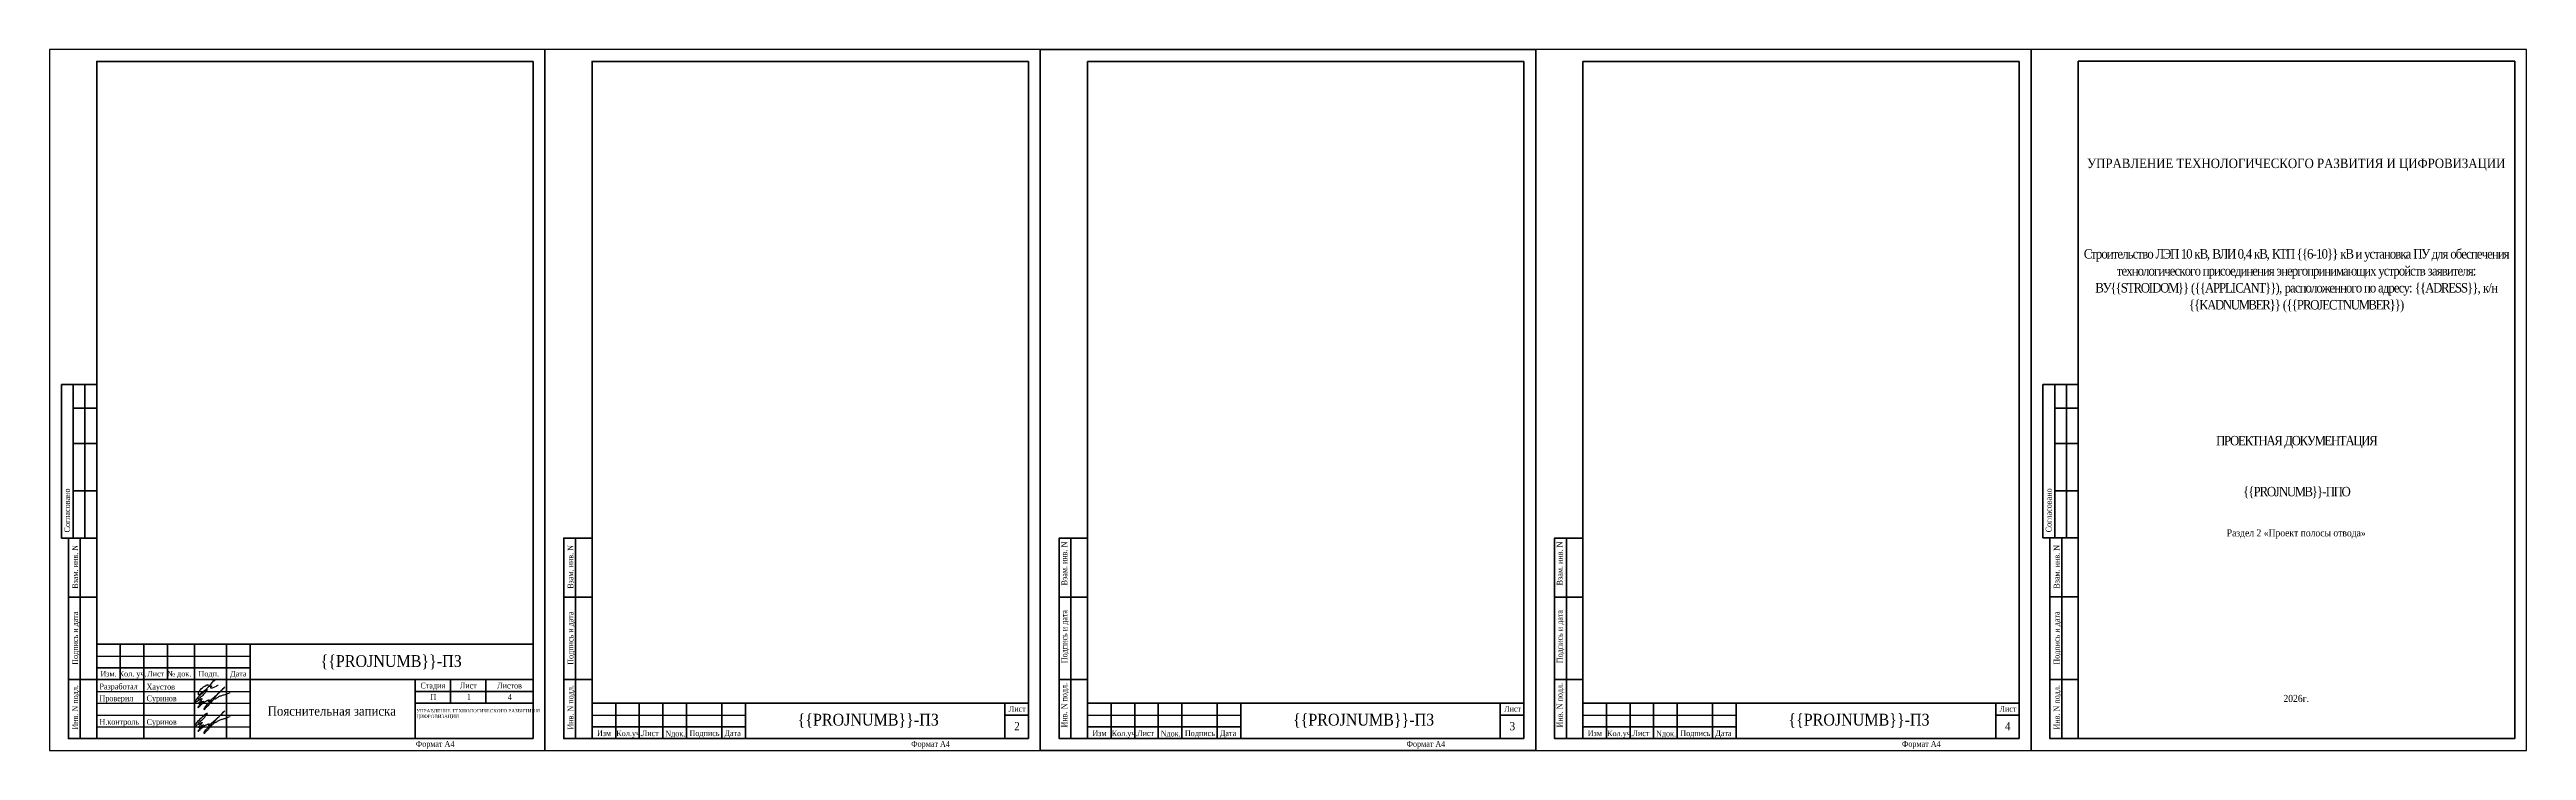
# Model space of a CAD drawing. Header units: millimetres. Extents: x 2263 to 10678, y 3616 to 3937.
# Drawn here: x 3313 to 4363, y 3640 to 3937 of the extents above; entities that cross this region are included whole.
import ezdxf
from ezdxf.enums import TextEntityAlignment as Align

# ---------------------------------------------------------------- set-up
doc = ezdxf.new("R2010")
doc.units = ezdxf.units.MM
doc.layers.add('П', color=7, linetype='Continuous')
doc.layers.add('Чертеж', color=7, linetype='Continuous')
doc.styles.add('Simplex8', font='Times New Roman.ttf', dxfattribs={"height": 3.5})
doc.styles.add('стиль1', font='Times New Roman.ttf', dxfattribs={"width": 0.9})
doc.styles.add('стиль2', font='Times New Roman.ttf', dxfattribs={"width": 0.9, "height": 2.5})

# ---------------------------------------------------------------- blocks, each defined once
blk = doc.blocks.new('Штамп б')
at = {"lineweight": 70}
for points in [[(20, 0), (8, 0), (8, 85), (20, 85)], [(13, 0), (13, 85)], [(8, 60), (20, 60)], [(8, 25), (20, 25)]]:
    blk.add_lwpolyline(points, dxfattribs=at)
at = {"lineweight": 25, "style": 'Simplex8', "width": 0.9}
for s, p in [('Взам. инв. N', (12.1, 63.5)), ('Подпись и дата', (12.1, 31.3)), ('Инв. N подл.', (12.1, 3.8))]:
    blk.add_text(s, height=2.5, rotation=90, dxfattribs=at).set_placement(p)
blk = doc.blocks.new('1')
at = {"lineweight": 30}
for p, q in [((630, 297), (420, 297)), ((420, 297), (420, 0)), ((630, 0), (630, 297)), ((420, 0), (630, 0))]:
    blk.add_line(p, q, dxfattribs=at)
blk = doc.blocks.new('A$C5B0935FB')
at = {"lineweight": 70}
for p, q in [((20, 65), (5, 65)), ((5, 0), (5, 65)), ((10, 55), (10, 65)), ((15, 0), (15, 65)), ((20, 0), (20, 65)), ((10, 40), (10, 55)), ((10, 55), (20, 55)), ((10, 20), (10, 40)), ((10, 40), (20, 40)), ((10, 0), (10, 20)), ((10, 20), (20, 20)), ((10, 0), (5, 0)), ((15, 0), (10, 0)), ((20, 0), (15, 0)), ((15, 0), (15, 0))]:
    blk.add_line(p, q, dxfattribs=at)
at = {"lineweight": 25, "style": 'стиль1', "width": 0.9}
blk.add_text('Согласовано', height=2.5, rotation=90, dxfattribs=at).set_placement((8.7, 2.4))
blk = doc.blocks.new('A$C7F1F469D')
at = {"color": 5, "lineweight": 25}
blk.add_spline([(-0.1, 1.8), (1.3, 2.9), (2.8, 4.3), (3.5, 5.3), (3.8, 5.6), (3.9, 5.8), (3.7, 5.8), (3.3, 5.7), (2.9, 5.4), (-1.1, 1.3), (-1.3, 1), (-1.5, 0.7), (-1.6, 0.3), (-1.5, 0.2), (-1, 0.5), (-0.4, 1), (0.3, 1.4), (1.1, 1.9), (1.7, 2), (1.6, 1.8), (1.3, 1.4), (0.6, 0.6), (0.2, 0.2), (0, 0), (0.2, 0), (0.8, 0.2), (1.4, 0.6), (2.2, 1), (2.3, 1), (1.9, 0.6), (1.3, 0), (0.6, -0.6), (0.1, -1.3), (-0.1, -1.7), (0.1, -1.6), (0.4, -1.4), (1.2, -0.6), (1.6, -0.2), (2.3, 0.3), (2.8, 0.7), (3.4, 1), (3.8, 1.2), (4.1, 1.4), (4.3, 1.4), (4.6, 1.5), (4.6, 1.4), (4.5, 1.2), (4.3, 0.9), (4.4, 0.8), (4.6, 0.9), (5.1, 1.3), (6.2, 2.2), (7.4, 3.2), (8.4, 4.2), (9.6, 5.3), (11, 6.7), (11.3, 7), (9.8, 5.5), (8.6, 4.3), (7.7, 3.3), (7.2, 2.7), (6.7, 2.1), (6.2, 1.4), (5.5, 0.6), (4.7, -0.3), (3.9, -1.3), (3.2, -1.9), (2.9, -2.3), (2.7, -2.6), (2.5, -2.6), (2.5, -2.3), (2.7, -1.9), (3.3, -1.1), (3.8, -0.5), (4.5, 0.1), (5.3, 0.8), (6, 1.3), (6.7, 1.8), (7.6, 2.2), (8.8, 2.9), (10, 3.4), (11.4, 3.8), (12.5, 4.2), (13.5, 4.6)], degree=3, dxfattribs=at)
blk = doc.blocks.new('Штамп фамилии')
at = {"layer": 'Чертеж', "color": 5, "lineweight": -2}
blk.add_lwpolyline([(47.6, 0.9), (47.6, 1), (47.7, 1.1), (47.8, 1.2), (47.8, 1.3), (47.8, 1.3), (47.8, 1.4), (47.8, 1.4), (47.8, 1.5), (47.8, 1.6), (47.8, 1.6), (47.7, 1.6), (47.7, 1.6), (47.6, 1.6), (47.6, 1.6), (47.5, 1.5), (47.5, 1.5), (47.4, 1.4), (47.3, 1.3), (45.4, -1.1), (44.5, -2.1), (43, -3.4), (41.3, -4.9), (41.2, -5), (41.1, -4.9), (41.1, -4.9), (41, -4.8), (40.9, -4.7), (40.9, -4.6), (40.9, -4.4), (40.9, -4.3), (40.9, -4.1), (40.9, -3.9), (41, -3.8), (41, -3.6), (41.1, -3.4), (41.4, -3.1), (41.6, -2.8), (42.2, -2.2), (42.6, -1.8), (43, -1.5), (43.6, -1.1), (44.2, -0.8), (44.9, -0.4), (44.9, -0.4), (44.9, -0.5), (44.9, -0.5), (44.9, -0.9), (45, -1), (45, -1.1), (45.1, -1.1), (45.2, -1.2), (45.4, -1.2), (45.5, -1.2), (46.4, -1.2), (46.5, -1.1), (46.5, -1), (46.6, -1.1), (46.6, -1.1), (46.6, -1.1), (46.5, -1.2), (46.5, -1.2), (46.5, -1.2), (46.4, -1.3), (46, -1.6), (46, -1.7), (46, -1.7), (46, -1.8), (46, -1.8), (46.1, -1.8), (46.3, -1.8), (46.7, -1.8), (46.8, -1.8), (46.9, -1.8), (47.1, -1.7), (48.6, -1.1), (48.7, -1), (48.9, -0.9), (49.1, -0.8), (49.2, -0.7), (49.3, -0.7)], dxfattribs=at)
at = {"layer": 'Чертеж', "color": 67, "lineweight": -2, "true_color": 0x727430}
for p in [(40.8, -8.5), (40.8, -18.6)]:
    blk.add_blockref('A$C7F1F469D', p, dxfattribs=at)
at = {"color": 7, "char_height": 2.5, "attachment_point": 4, "style": 'стиль1'}
for s, insert, width in [(' Разработал', (-1.9, -1.7), 17), (' Проверил', (-1.9, -6.7), 17), ('Хаустов', (18.9, -1.8), 20), (' Суринов', (18.1, -6.7), 20), (' Н.контроль', (-1.9, -16.7), 17), (' Суринов', (18.1, -16.7), 20)]:
    blk.add_mtext(s, dxfattribs=dict(at, insert=insert, width=width))
blk = doc.blocks.new('A$C31D65421')
blk.add_blockref('Штамп фамилии', (2.2, 18.4))

msp = doc.modelspace()

# ---------------------------------------------------------------- linework, layer by layer
at = {"layer": 'П', "lineweight": 30}
msp.add_line((3733.089, 3640.47), (3733.089, 3937.47), dxfattribs=at)
at = {"layer": 'П', "linetype": 'Continuous', "lineweight": 0}
for points in [[(3313.089, 3937.47), (3523.089, 3937.47), (3523.089, 3640.47), (3313.089, 3640.47)], [(3523.089, 3937.47), (3733.089, 3937.47), (3733.089, 3640.47), (3523.089, 3640.47)], [(3943.089, 3937.47), (4153.089, 3937.47), (4153.089, 3640.47), (3943.089, 3640.47)], [(4153.089, 3937.47), (4363.089, 3937.47), (4363.089, 3640.47), (4153.089, 3640.47)]]:
    msp.add_lwpolyline(points, close=True, dxfattribs=at)
at = {"layer": 'П', "linetype": 'Continuous', "lineweight": 18}
msp.add_lwpolyline([(3733.089, 3937.47), (3943.089, 3937.47), (3943.089, 3640.47), (3733.089, 3640.47)], close=True, dxfattribs=at)
at = {"layer": 'П', "lineweight": 30}
for points in [[(3733.089, 3937.47), (3943.089, 3937.47), (3943.089, 3640.47), (3733.089, 3640.47)], [(4153.089, 3640.47), (4363.089, 3640.47), (4363.089, 3937.47), (4153.089, 3937.47)]]:
    msp.add_lwpolyline(points, close=True, dxfattribs=at)
at = {"layer": 'Чертеж', "lineweight": 70}
for p, q in [((3518.089, 3645.47), (3518.089, 3932.47)), ((3728.089, 3645.47), (3728.089, 3932.47)), ((3753.089, 3932.47), (3753.089, 3645.47)), ((3938.089, 3645.47), (3938.089, 3932.47)), ((4148.089, 3932.47), (3963.089, 3932.47)), ((3963.089, 3932.47), (3963.089, 3645.47)), ((4148.089, 3645.47), (4148.089, 3932.47)), ((3753.089, 3700.47), (3753.089, 3645.47)), ((3963.089, 3700.47), (3963.089, 3645.47)), ((3728.089, 3660.47), (3543.089, 3660.47)), ((3553.089, 3660.47), (3553.089, 3645.47)), ((3563.089, 3660.47), (3563.089, 3645.47)), ((3573.089, 3660.47), (3573.089, 3645.47)), ((3583.089, 3660.47), (3583.089, 3645.47)), ((3598.089, 3660.47), (3598.089, 3645.47)), ((3608.089, 3660.47), (3608.089, 3645.47)), ((3718.089, 3660.47), (3718.089, 3645.47)), ((3718.089, 3655.47), (3728.089, 3655.47)), ((3938.089, 3660.47), (3753.089, 3660.47)), ((3763.089, 3660.47), (3763.089, 3645.47)), ((3773.089, 3660.47), (3773.089, 3645.47)), ((3783.089, 3660.47), (3783.089, 3645.47)), ((3793.089, 3660.47), (3793.089, 3645.47)), ((3808.089, 3660.47), (3808.089, 3645.47)), ((3818.089, 3660.47), (3818.089, 3645.47)), ((3928.089, 3660.47), (3928.089, 3645.47)), ((3928.089, 3655.47), (3938.089, 3655.47)), ((4148.089, 3660.47), (3963.089, 3660.47)), ((3973.089, 3660.47), (3973.089, 3645.47)), ((3983.089, 3660.47), (3983.089, 3645.47)), ((3993.089, 3660.47), (3993.089, 3645.47)), ((4003.089, 3660.47), (4003.089, 3645.47)), ((4018.089, 3660.47), (4018.089, 3645.47)), ((4028.089, 3660.47), (4028.089, 3645.47)), ((4138.089, 3660.47), (4138.089, 3645.47)), ((4138.089, 3655.47), (4148.089, 3655.47)), ((3543.089, 3650.47), (3608.089, 3650.47)), ((3753.089, 3650.47), (3818.089, 3650.47)), ((3753.089, 3645.47), (3938.089, 3645.47)), ((3818.089, 3645.47), (3938.089, 3645.47)), ((3963.089, 3650.47), (4028.089, 3650.47)), ((3963.089, 3645.47), (4148.089, 3645.47)), ((4028.089, 3645.47), (4148.089, 3645.47))]:
    msp.add_line(p, q, dxfattribs=at)
at = {"layer": 'Чертеж', "lineweight": 30}
for p, q in [((3523.089, 3640.47), (3523.089, 3937.47)), ((3943.089, 3640.47), (3943.089, 3937.47)), ((3543.089, 3660.47), (3608.089, 3660.47)), ((3543.089, 3655.47), (3608.089, 3655.47)), ((3753.089, 3660.47), (3818.089, 3660.47)), ((3753.089, 3655.47), (3818.089, 3655.47)), ((3963.089, 3660.47), (4028.089, 3660.47)), ((3963.089, 3655.47), (4028.089, 3655.47))]:
    msp.add_line(p, q, dxfattribs=at)
at = {"layer": 'Чертеж', "linetype": 'Continuous', "lineweight": 70}
for p, q in [((3333.089, 3685.47), (3518.089, 3685.47)), ((3333.089, 3675.47), (3398.089, 3675.47)), ((3343.089, 3685.47), (3343.089, 3670.47)), ((3353.089, 3685.47), (3353.089, 3645.47)), ((3363.089, 3685.47), (3363.089, 3670.47)), ((3374.48, 3685.47), (3374.48, 3645.47)), ((3388.089, 3685.47), (3388.089, 3645.47)), ((3398.089, 3645.47), (3398.089, 3685.47)), ((3333.089, 3670.47), (3518.089, 3670.47)), ((3468.089, 3645.47), (3468.089, 3670.47)), ((3468.089, 3665.47), (3518.089, 3665.47)), ((3483.089, 3670.47), (3483.089, 3660.47)), ((3498.089, 3670.47), (3498.089, 3660.47))]:
    msp.add_line(p, q, dxfattribs=at)
at = {"layer": 'Чертеж', "linetype": 'Continuous', "lineweight": 30}
for p, q in [((3333.089, 3645.47), (3333.089, 3685.47)), ((3333.089, 3680.47), (3398.089, 3680.47)), ((3543.089, 3645.47), (3543.089, 3685.47)), ((3333.089, 3665.47), (3398.089, 3665.47)), ((3333.089, 3660.47), (3398.089, 3660.47)), ((3333.089, 3655.47), (3398.089, 3655.47)), ((3333.089, 3650.47), (3398.089, 3650.47))]:
    msp.add_line(p, q, dxfattribs=at)
at = {"layer": 'Чертеж', "color": 7, "lineweight": 70}
msp.add_line((3468.089, 3660.47), (3518.089, 3660.47), dxfattribs=at)
at = {"layer": 'Чертеж', "linetype": 'Continuous', "lineweight": 70, "ltscale": 100}
for p, q in [((3333.089, 3645.47), (3518.089, 3645.47)), ((3543.089, 3645.47), (3728.089, 3645.47))]:
    msp.add_line(p, q, dxfattribs=at)
at = {"layer": 'Чертеж', "lineweight": 70}
for points in [[(3518.089, 3932.47), (3333.089, 3932.47), (3333.089, 3645.47)], [(3728.089, 3932.47), (3543.089, 3932.47), (3543.089, 3645.47)], [(3753.089, 3645.47), (3741.089, 3645.47), (3741.089, 3730.47), (3753.089, 3730.47)], [(3746.089, 3645.47), (3746.089, 3730.47)], [(3963.089, 3645.47), (3951.089, 3645.47), (3951.089, 3730.47), (3963.089, 3730.47)], [(3956.089, 3645.47), (3956.089, 3730.47)], [(3741.089, 3705.47), (3753.089, 3705.47)], [(3951.089, 3705.47), (3963.089, 3705.47)], [(3741.089, 3670.47), (3753.089, 3670.47)], [(3951.089, 3670.47), (3963.089, 3670.47)]]:
    msp.add_lwpolyline(points, dxfattribs=at)
at = {"layer": 'Чертеж', "linetype": 'Continuous', "lineweight": 70}
msp.add_lwpolyline([(3753.089, 3932.47), (3938.089, 3932.47)], dxfattribs=at)
at = {"layer": 'Чертеж', "lineweight": 70}
msp.add_lwpolyline([(4173.106, 3645.504), (4358.106, 3645.504), (4358.106, 3932.504), (4173.106, 3932.504)], close=True, dxfattribs=at)

# ---------------------------------------------------------------- block references
at = {"layer": 'П', "lineweight": 30}
for p in [(2893.089, 3640.47), (3103.089, 3640.47), (3523.089, 3640.47)]:
    msp.add_blockref('1', p, dxfattribs=at)
at = {"layer": 'П', "lineweight": 20}
msp.add_blockref('1', (3313.089, 3640.47), dxfattribs=at)
at = {"layer": 'Чертеж'}
for p in [(3313.089, 3730.47), (4153.106, 3730.504)]:
    msp.add_blockref('A$C5B0935FB', p, dxfattribs=at)
at = {"layer": 'Чертеж', "lineweight": 25}
for p in [(3313.089, 3645.47), (3523.089, 3645.47), (4153.106, 3645.504)]:
    msp.add_blockref('Штамп б', p, dxfattribs=at)
at = {"layer": 'Чертеж', "linetype": 'Continuous', "lineweight": 0}
msp.add_blockref('A$C31D65421', (3333.089, 3650.47), dxfattribs=at)

# ---------------------------------------------------------------- texts
at = {"layer": 'Чертеж', "lineweight": 25, "style": 'стиль1', "width": 0.9}
for s, p in [('Взам. инв. N', (3744.528, 3710.398)), ('Взам. инв. N', (3954.528, 3710.398)), ('Подпись и дата', (3744.528, 3677.421)), ('Подпись и дата', (3954.528, 3677.421)), ('Инв. N подл.', (3744.528, 3650.203)), ('Инв. N подл.', (3954.528, 3650.203))]:
    msp.add_text(s, height=2.5, rotation=90, dxfattribs=at).set_placement(p)
at = {"layer": 'Чертеж', "linetype": 'Continuous', "lineweight": 25, "style": 'стиль1', "width": 0.9}
for s, height, p in [('Изм.', 2.3, (3338.089, 3672.97)), ('Кол. уч.', 2.3, (3348.314, 3672.97)), ('Лист', 2.3, (3358.089, 3672.97)), ('№ док.', 2.3, (3368.089, 3672.97)), ('Подп.', 2.3, (3380.589, 3672.97)), ('Дата', 2.3, (3393.089, 3672.97)), ('Стадия', 2.5, (3475.589, 3667.97)), ('Лист', 2.5, (3490.589, 3667.97)), ('Листов', 2.5, (3508.089, 3667.97)), ('П', 2.5, (3475.763, 3663.134)), ('1', 2.5, (3490.84, 3663.134)), ('4', 2.5, (3508.206, 3663.134))]:
    msp.add_text(s, height=height, dxfattribs=at).set_placement(p, align=Align.MIDDLE_CENTER)
at = {"layer": 'Чертеж', "lineweight": 25, "style": 'стиль1', "width": 0.9}
for s, height, p in [('Лист', 2.5, (3719.701, 3656.869)), ('Лист', 2.5, (3929.701, 3656.869)), ('Лист', 2.5, (4139.701, 3656.869)), ('Формат А4', 2.5, (3468.349, 3641.997)), ('Изм', 2.5, (3545.142, 3646.542)), ('Кол.уч.', 2.3, (3553.317, 3646.542)), ('Лист', 2.5, (3564.122, 3646.542)), ('Nдок.', 2.5, (3574.111, 3646.399)), ('Подпись', 2.5, (3584.386, 3646.542)), ('Дата', 2.5, (3599.227, 3646.542)), ('Формат А4', 2.5, (3678.349, 3641.997)), ('2', 3.5, (3722.002, 3649.009)), ('Изм', 2.5, (3755.142, 3646.542)), ('Кол.уч.', 2.3, (3763.317, 3646.542)), ('Лист', 2.5, (3774.122, 3646.542)), ('Nдок.', 2.5, (3784.111, 3646.399)), ('Подпись', 2.5, (3794.386, 3646.542)), ('Дата', 2.5, (3809.227, 3646.542)), ('Формат А4', 2.5, (3888.349, 3641.997)), ('3', 3.5, (3932.002, 3649.009)), ('Изм', 2.5, (3965.142, 3646.542)), ('Кол.уч.', 2.3, (3973.317, 3646.542)), ('Лист', 2.5, (3984.122, 3646.542)), ('Nдок.', 2.5, (3994.111, 3646.399)), ('Подпись', 2.5, (4004.386, 3646.542)), ('Дата', 2.5, (4019.227, 3646.542)), ('Формат А4', 2.5, (4098.349, 3641.997)), ('4', 3.5, (4142.002, 3649.009))]:
    msp.add_text(s, height=height, dxfattribs=at).set_placement(p)
at = {"layer": 'Чертеж', "color": 1, "lineweight": 20, "insert": (4172.979, 3932.431), "char_height": 5, "width": 185.01678, "attachment_point": 1, "style": 'стиль1'}
msp.add_mtext('\\pxqc,t19;{\\C256;\\P\\P\\H0.36x;\\P\\P\\P\\P\\P\\H0.94444x;\\P\\H2.353x;\\P\\ptz;\\fTimes New Roman|b0|i0|c204|p16;\\H0.99998x;УПРАВЛЕНИЕ ТЕХНОЛОГИЧЕСКОГО РАЗВИТИЯ И ЦИФРОВИЗАЦИИ\\H0.75004x;\\P\\P\\P\\P\\pt19;\\fTimes New Roman|b0|i0|c204|p18;\\H1.6667x;\\P\\P\\psm1.0792,tz;\\H0.79994x;\\T0.8;Строительство ЛЭП 10 кВ, ВЛИ 0,4 кВ, КТП \\{\\{6-10\\}\\} кВ и установка ПУ для обеспечения технологического присоединения энергопринимающих устройств заявителя: ВУ\\{\\{STROIDOM\\}\\} (\\{\\{APPLICANT\\}\\}), расположенного по адресу: \\{\\{ADRESS\\}\\}, к/н \\{\\{KADNUMBER\\}\\} (\\{\\{PROJECTNUMBER\\}\\})\\P\\ps*;\\P\\P\\pt19;\\P\\P\\P\\P\\PПРОЕКТНАЯ ДОКУМЕНТАЦИЯ\\P\\P\\P\\{\\{PROJNUMB\\}\\}-ППО\\P\\H1.5x;\\T1;\\P\\H0.5x;Раздел 2 «Проект полосы отвода»\\P\\P\\P\\pi1.9542,t1.1833;\\P\\pi0,t19;\\P\\P\\P\\P\\P\\P\\P\\P\\P2026г.}', dxfattribs=at)
at = {"layer": 'Чертеж', "lineweight": 25, "attachment_point": 5, "style": 'стиль2'}
for s, insert, char_height, width in [('\\{\\{PROJNUMB\\}\\}-ПЗ', (3457.893, 3677.841), 5, 119.88502), ('\\pxql;{\\fTimes New Roman|b0|i0|c204|p16;\\H0.8x;УПРАВЛЕНИЕ ТЕХНОЛОГИЧЕСКОГО РАЗВИТИЯ И ЦИФРОВИЗАЦИИ}', (3495.685, 3655.861), 1.8, 54.19561), ('\\{\\{PROJNUMB\\}\\}-ПЗ', (3660.135, 3653.001), 5, 119.88502), ('\\{\\{PROJNUMB\\}\\}-ПЗ', (3870.135, 3653.001), 5, 119.88502), ('\\{\\{PROJNUMB\\}\\}-ПЗ', (4080.135, 3653.001), 5, 119.88502)]:
    msp.add_mtext(s, dxfattribs=dict(at, insert=insert, char_height=char_height, width=width))
at = {"layer": 'Чертеж', "color": 7, "lineweight": 15, "insert": (3432.749, 3657.179), "char_height": 4, "width": 70, "attachment_point": 5, "style": 'стиль1'}
msp.add_mtext('{\\W0.9;Пояснительная записка}', dxfattribs=at)

doc.saveas('drawing.dxf')
